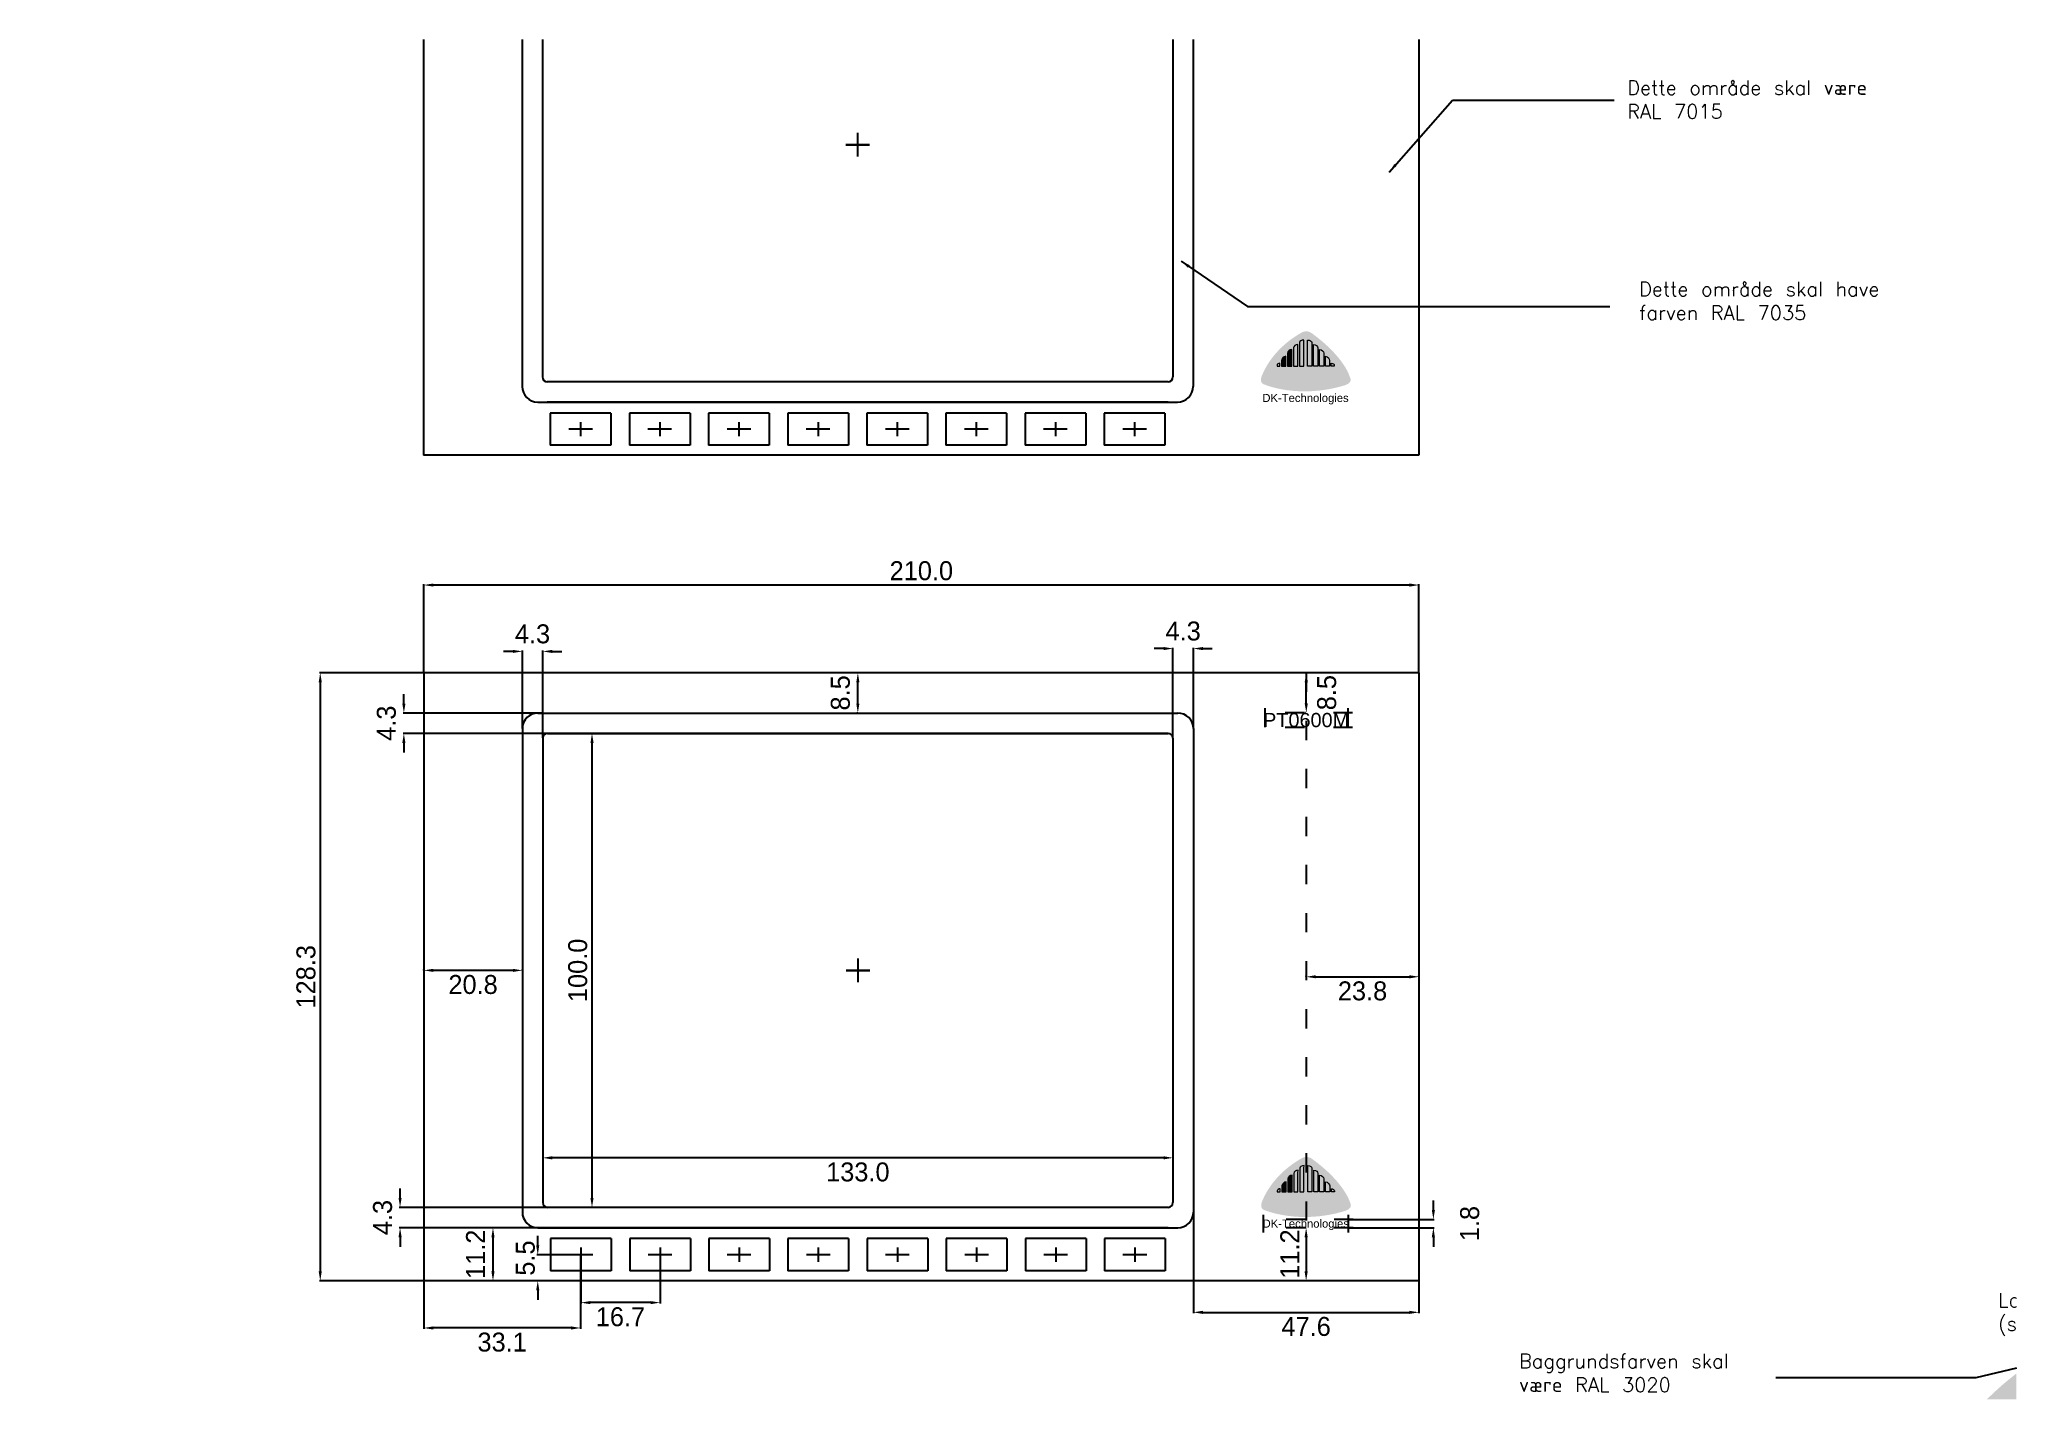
# Paper-space layout 'Layout1' of a CAD drawing. Header units: millimetres. Extents: x 28 to 255, y 20 to 176.
# The model-space entities are those that its viewports show. They can reach past a viewport. Long polylines and large blocks are cut down to what shows.
import ezdxf

# ---------------------------------------------------------------- set-up
doc = ezdxf.new("R2010")
doc.units = ezdxf.units.MM
doc.linetypes.add('ACAD_ISO03W100', pattern=[30, 12, -18])
for name, color, linetype in [('display_hidden', 2, 'ACAD_ISO03W100'), ('Forplade', 4, 'Continuous'), ('LOGO_LARGE_IMAGE', 1, 'Continuous'), ('MSD200C', 4, 'Continuous'), ('ramme', 4, 'Continuous')]:
    doc.layers.add(name, color=color, linetype=linetype)
doc.layers.get('display_hidden').off()
doc.styles.add('DK-Audio', font='ARIAL.TTF')
doc.dimstyles.new('DK-audio', dxfattribs={"dimtxt": 4, "dimasz": 2, "dimexe": 0.18, "dimexo": 0.0625, "dimgap": 1, "dimtad": 2, "dimdec": 1, "dimzin": 0, "dimdsep": 46, "dimtxsty": 'Standard', "dimcen": 5, "dimadec": 1, "dimazin": 0, "dimtfac": 1, "dimtdec": 1, "dimtofl": 0, "dimtmove": 2, "dimatfit": 3, "dimfxl": 0, "dimtolj": 1, "dimtzin": 0, "dimarcsym": 0})

psp = doc.layouts.get("Layout1")

msp = doc.modelspace()

# ---------------------------------------------------------------- texts
at = {"layer": 'Forplade', "color": 0, "style": 'DK-Audio'}
for p in [(256.61, 252.48), (256.66, 78.28)]:
    msp.add_text('DK-Technologies', height=1.7, dxfattribs=at).set_placement(p)
at = {"layer": 'MSD200C', "color": 0, "style": 'DK-Audio'}
msp.add_text('PT0600M', height=3, dxfattribs=at).set_placement((256.76, 183.87))
at = {"layer": 'ramme', "color": 0, "ltscale": 0.1, "char_height": 3, "attachment_point": 1, "style": 'DK-Audio'}
for s, insert, width in [('{\\Ftxt.shx;Dette område skal være RAL 7015}', (333.61, 320.28), 55.05), ('{\\Ftxt.shx;Dette område skal have farven RAL 7035}', (336.1, 277.8), 55.05), ('{\\Ftxt.shx;Rundinger ved den hvide streg omkring skærmen x 4 (scale = 10:1)}', (416.63, 177.06), 106.5), ('{\\Ftxt.shx;Logo\\P(scale ~= 3:1)}', (411.88, 64.47), 38.5549), ('{\\Ftxt.shx;Baggrundsfarven skal være RAL 3020}', (310.77, 51.62), 51.6)]:
    msp.add_mtext(s, dxfattribs=dict(at, insert=insert, width=width))

# ---------------------------------------------------------------- blocks, each defined once
blk = doc.blocks.new('*D43')
at = {"layer": 'DEFPOINTS', "color": 0, "ltscale": 0.1}
for p in [(242.05, 81.55), (289.65, 67.05), (289.65, 60.4)]:
    blk.add_point(p, dxfattribs=at)
at = {"layer": 'ramme', "color": 0, "lineweight": -2, "ltscale": 0.1}
for p, q in [((242.05, 81.49), (242.05, 60.22)), ((289.65, 66.99), (289.65, 60.22)), ((244.05, 60.4), (287.65, 60.4))]:
    blk.add_line(p, q, dxfattribs=at)
at = {"layer": 'ramme', "color": 0, "ltscale": 0.1}
for points in [[(244.05, 60.73), (244.05, 60.07), (242.05, 60.4)], [(287.65, 60.73), (287.65, 60.07), (289.65, 60.4)]]:
    blk.add_solid(points, dxfattribs=at)
at = {"layer": 'ramme', "color": 0, "ltscale": 0.1, "insert": (265.85, 57.4), "char_height": 4, "attachment_point": 5}
blk.add_mtext('\\A1;47.6', dxfattribs=at)
blk = doc.blocks.new('*D44')
at = {"layer": 'DEFPOINTS', "color": 0, "ltscale": 0.1}
for p in [(237.75, 200.45), (237.75, 181.55), (242.05, 183.55)]:
    blk.add_point(p, dxfattribs=at)
at = {"layer": 'ramme', "color": 0, "lineweight": -2, "ltscale": 0.1}
for p, q in [((235.75, 200.45), (233.75, 200.45)), ((237.75, 181.61), (237.75, 200.63)), ((242.05, 183.61), (242.05, 200.63)), ((244.05, 200.45), (246.05, 200.45))]:
    blk.add_line(p, q, dxfattribs=at)
at = {"layer": 'ramme', "color": 0, "ltscale": 0.1}
for points in [[(235.75, 200.78), (235.75, 200.12), (237.75, 200.45)], [(244.05, 200.78), (244.05, 200.12), (242.05, 200.45)]]:
    blk.add_solid(points, dxfattribs=at)
at = {"layer": 'ramme', "color": 0, "ltscale": 0.1, "insert": (239.9, 204.13), "char_height": 4, "attachment_point": 5}
blk.add_mtext('\\A1;4.3', dxfattribs=at)
blk = doc.blocks.new('*D45')
at = {"layer": 'DEFPOINTS', "color": 0, "ltscale": 0.1}
for p in [(100.45, 199.85), (100.45, 183.55), (104.75, 181.55)]:
    blk.add_point(p, dxfattribs=at)
at = {"layer": 'ramme', "color": 0, "lineweight": -2, "ltscale": 0.1}
for p, q in [((98.45, 199.85), (96.45, 199.85)), ((100.45, 183.61), (100.45, 200.03)), ((104.75, 181.61), (104.75, 200.03)), ((106.75, 199.85), (108.75, 199.85))]:
    blk.add_line(p, q, dxfattribs=at)
at = {"layer": 'ramme', "color": 0, "ltscale": 0.1}
for points in [[(98.45, 200.18), (98.45, 199.52), (100.45, 199.85)], [(106.75, 200.18), (106.75, 199.52), (104.75, 199.85)]]:
    blk.add_solid(points, dxfattribs=at)
at = {"layer": 'ramme', "color": 0, "ltscale": 0.1, "insert": (102.6, 203.53), "char_height": 4, "attachment_point": 5}
blk.add_mtext('\\A1;4.3', dxfattribs=at)
blk = doc.blocks.new('*D46')
at = {"layer": 'DEFPOINTS', "color": 0, "ltscale": 0.1}
for p in [(75.45, 186.85), (104.75, 186.85), (105.75, 182.55)]:
    blk.add_point(p, dxfattribs=at)
at = {"layer": 'ramme', "color": 0, "lineweight": -2, "ltscale": 0.1}
for p, q in [((75.45, 188.85), (75.45, 190.85)), ((104.69, 186.85), (75.27, 186.85)), ((105.69, 182.55), (75.27, 182.55)), ((75.45, 180.55), (75.45, 178.55))]:
    blk.add_line(p, q, dxfattribs=at)
at = {"layer": 'ramme', "color": 0, "ltscale": 0.1}
for points in [[(75.12, 188.85), (75.78, 188.85), (75.45, 186.85)], [(75.12, 180.55), (75.78, 180.55), (75.45, 182.55)]]:
    blk.add_solid(points, dxfattribs=at)
at = {"layer": 'ramme', "color": 0, "ltscale": 0.1, "insert": (71.77, 184.7), "char_height": 4, "attachment_point": 5, "rotation": 90}
blk.add_mtext('\\A1;4.3', dxfattribs=at)
blk = doc.blocks.new('*D47')
at = {"layer": 'DEFPOINTS', "color": 0, "ltscale": 0.1}
for p in [(74.65, 82.55), (105.75, 82.55), (105.75, 78.25)]:
    blk.add_point(p, dxfattribs=at)
at = {"layer": 'ramme', "color": 0, "lineweight": -2, "ltscale": 0.1}
for p, q in [((74.65, 84.55), (74.65, 86.55)), ((105.69, 82.55), (74.47, 82.55)), ((105.69, 78.25), (74.47, 78.25)), ((74.65, 76.25), (74.65, 74.25))]:
    blk.add_line(p, q, dxfattribs=at)
at = {"layer": 'ramme', "color": 0, "ltscale": 0.1}
for points in [[(74.32, 84.55), (74.98, 84.55), (74.65, 82.55)], [(74.32, 76.25), (74.98, 76.25), (74.65, 78.25)]]:
    blk.add_solid(points, dxfattribs=at)
at = {"layer": 'ramme', "color": 0, "ltscale": 0.1, "insert": (70.97, 80.4), "char_height": 4, "attachment_point": 5, "rotation": 90}
blk.add_mtext('\\A1;4.3', dxfattribs=at)
blk = doc.blocks.new('*D48')
at = {"layer": 'DEFPOINTS', "color": 0, "ltscale": 0.1}
for p in [(79.65, 213.85), (79.65, 195.35), (289.65, 195.35)]:
    blk.add_point(p, dxfattribs=at)
at = {"layer": 'ramme', "color": 0, "lineweight": -2, "ltscale": 0.1}
for p, q in [((79.65, 195.41), (79.65, 214.03)), ((287.65, 213.85), (81.65, 213.85)), ((289.65, 195.41), (289.65, 214.03))]:
    blk.add_line(p, q, dxfattribs=at)
at = {"layer": 'ramme', "color": 0, "ltscale": 0.1}
for points in [[(81.65, 214.18), (81.65, 213.52), (79.65, 213.85)], [(287.65, 214.18), (287.65, 213.52), (289.65, 213.85)]]:
    blk.add_solid(points, dxfattribs=at)
at = {"layer": 'ramme', "color": 0, "ltscale": 0.1, "insert": (184.65, 216.85), "char_height": 4, "attachment_point": 5}
blk.add_mtext('\\A1;210.0', dxfattribs=at)
blk = doc.blocks.new('*D49')
at = {"layer": 'DEFPOINTS', "color": 0, "ltscale": 0.1}
for p in [(79.65, 195.35), (57.8, 67.05), (79.65, 67.05)]:
    blk.add_point(p, dxfattribs=at)
at = {"layer": 'ramme', "color": 0, "lineweight": -2, "ltscale": 0.1}
for p, q in [((79.59, 195.35), (57.62, 195.35)), ((57.8, 193.35), (57.8, 69.05)), ((79.59, 67.05), (57.62, 67.05))]:
    blk.add_line(p, q, dxfattribs=at)
at = {"layer": 'ramme', "color": 0, "ltscale": 0.1}
for points in [[(57.47, 193.35), (58.13, 193.35), (57.8, 195.35)], [(57.47, 69.05), (58.13, 69.05), (57.8, 67.05)]]:
    blk.add_solid(points, dxfattribs=at)
at = {"layer": 'ramme', "color": 0, "ltscale": 0.1, "insert": (54.8, 131.2), "char_height": 4, "attachment_point": 5, "rotation": 90}
blk.add_mtext('\\A1;128.3', dxfattribs=at)
blk = doc.blocks.new('*D50')
at = {"layer": 'DEFPOINTS', "color": 0, "ltscale": 0.1}
for p in [(171.25, 195.35), (171.25, 195.35), (171.25, 186.85)]:
    blk.add_point(p, dxfattribs=at)
at = {"layer": 'ramme', "color": 0, "lineweight": -2, "ltscale": 0.1}
for p, q in [((171.19, 195.35), (171.07, 195.35)), ((171.25, 188.85), (171.25, 193.35)), ((171.19, 186.85), (171.07, 186.85))]:
    blk.add_line(p, q, dxfattribs=at)
at = {"layer": 'ramme', "color": 0, "ltscale": 0.1}
for points in [[(170.92, 193.35), (171.58, 193.35), (171.25, 195.35)], [(170.92, 188.85), (171.58, 188.85), (171.25, 186.85)]]:
    blk.add_solid(points, dxfattribs=at)
at = {"layer": 'ramme', "color": 0, "ltscale": 0.1, "insert": (167.57, 191.1), "char_height": 4, "attachment_point": 5, "rotation": 90}
blk.add_mtext('\\A1;8.5', dxfattribs=at)
blk = doc.blocks.new('*D51')
at = {"layer": 'DEFPOINTS', "color": 0, "ltscale": 0.1}
for p in [(79.65, 132.55), (79.65, 132.55), (100.45, 132.55)]:
    blk.add_point(p, dxfattribs=at)
at = {"layer": 'ramme', "color": 0, "lineweight": -2, "ltscale": 0.1}
for p, q in [((79.65, 132.61), (79.65, 132.73)), ((98.45, 132.55), (81.65, 132.55)), ((100.45, 132.61), (100.45, 132.73))]:
    blk.add_line(p, q, dxfattribs=at)
at = {"layer": 'ramme', "color": 0, "ltscale": 0.1}
for points in [[(81.65, 132.88), (81.65, 132.22), (79.65, 132.55)], [(98.45, 132.88), (98.45, 132.22), (100.45, 132.55)]]:
    blk.add_solid(points, dxfattribs=at)
at = {"layer": 'ramme', "color": 0, "ltscale": 0.1, "insert": (90.05, 129.55), "char_height": 4, "attachment_point": 5}
blk.add_mtext('\\A1;20.8', dxfattribs=at)
blk = doc.blocks.new('*D52')
at = {"layer": 'DEFPOINTS', "color": 0, "ltscale": 0.1}
for p in [(112.8, 72.55), (129.5, 72.55), (112.8, 62.45)]:
    blk.add_point(p, dxfattribs=at)
at = {"layer": 'ramme', "color": 0, "lineweight": -2, "ltscale": 0.1}
for p, q in [((112.8, 72.49), (112.8, 62.27)), ((129.5, 72.49), (129.5, 62.27)), ((127.5, 62.45), (114.8, 62.45))]:
    blk.add_line(p, q, dxfattribs=at)
at = {"layer": 'ramme', "color": 0, "ltscale": 0.1}
for points in [[(114.8, 62.78), (114.8, 62.12), (112.8, 62.45)], [(127.5, 62.78), (127.5, 62.12), (129.5, 62.45)]]:
    blk.add_solid(points, dxfattribs=at)
at = {"layer": 'ramme', "color": 0, "ltscale": 0.1, "insert": (121.15, 59.45), "char_height": 4, "attachment_point": 5}
blk.add_mtext('\\A1;16.7', dxfattribs=at)
blk = doc.blocks.new('*D53')
at = {"layer": 'DEFPOINTS', "color": 0, "ltscale": 0.1}
for p in [(103.75, 78.25), (94.25, 67.05), (103.75, 67.05)]:
    blk.add_point(p, dxfattribs=at)
at = {"layer": 'ramme', "color": 0, "lineweight": -2, "ltscale": 0.1}
for p, q in [((103.69, 78.25), (94.07, 78.25)), ((94.25, 76.25), (94.25, 69.05)), ((103.69, 67.05), (94.07, 67.05))]:
    blk.add_line(p, q, dxfattribs=at)
at = {"layer": 'ramme', "color": 0, "ltscale": 0.1}
for points in [[(93.92, 76.25), (94.58, 76.25), (94.25, 78.25)], [(93.92, 69.05), (94.58, 69.05), (94.25, 67.05)]]:
    blk.add_solid(points, dxfattribs=at)
at = {"layer": 'ramme', "color": 0, "ltscale": 0.1, "insert": (90.57, 72.65), "char_height": 4, "attachment_point": 5, "rotation": 90}
blk.add_mtext('\\A1;11.2', dxfattribs=at)
blk = doc.blocks.new('*D54')
at = {"layer": 'DEFPOINTS', "color": 0, "ltscale": 0.1}
for p in [(112.8, 72.55), (103.7, 67.05), (112.8, 67.05)]:
    blk.add_point(p, dxfattribs=at)
at = {"layer": 'ramme', "color": 0, "lineweight": -2, "ltscale": 0.1}
for p, q in [((103.7, 74.55), (103.7, 76.55)), ((112.74, 72.55), (103.52, 72.55)), ((112.74, 67.05), (103.52, 67.05)), ((103.7, 65.05), (103.7, 63.05))]:
    blk.add_line(p, q, dxfattribs=at)
at = {"layer": 'ramme', "color": 0, "ltscale": 0.1}
for points in [[(103.37, 74.55), (104.03, 74.55), (103.7, 72.55)], [(103.37, 65.05), (104.03, 65.05), (103.7, 67.05)]]:
    blk.add_solid(points, dxfattribs=at)
at = {"layer": 'ramme', "color": 0, "ltscale": 0.1, "insert": (101.1, 71.85), "char_height": 4, "attachment_point": 5, "rotation": 90}
blk.add_mtext('\\A1;5.5', dxfattribs=at)
blk = doc.blocks.new('*D55')
at = {"layer": 'DEFPOINTS', "color": 0, "ltscale": 0.1}
for p in [(274.8, 80), (292.7, 80), (274.8, 78.25)]:
    blk.add_point(p, dxfattribs=at)
at = {"layer": 'ramme', "color": 0, "lineweight": -2, "ltscale": 0.1}
for p, q in [((292.7, 82), (292.7, 84)), ((274.86, 80), (292.88, 80)), ((274.86, 78.25), (292.88, 78.25)), ((292.7, 76.25), (292.7, 74.25))]:
    blk.add_line(p, q, dxfattribs=at)
at = {"layer": 'ramme', "color": 0, "ltscale": 0.1}
for points in [[(292.37, 82), (293.03, 82), (292.7, 80)], [(292.37, 76.25), (293.03, 76.25), (292.7, 78.25)]]:
    blk.add_solid(points, dxfattribs=at)
at = {"layer": 'ramme', "color": 0, "ltscale": 0.1, "insert": (300.38, 79.13), "char_height": 4, "attachment_point": 5, "rotation": 90}
blk.add_mtext('\\A1;1.8', dxfattribs=at)
blk = doc.blocks.new('*D56')
at = {"layer": 'DEFPOINTS', "color": 0, "ltscale": 0.1}
for p in [(265.85, 131.2), (289.65, 131.2), (289.65, 131.2)]:
    blk.add_point(p, dxfattribs=at)
at = {"layer": 'ramme', "color": 0, "lineweight": -2, "ltscale": 0.1}
for p, q in [((265.85, 131.26), (265.85, 131.38)), ((267.85, 131.2), (287.65, 131.2)), ((289.65, 131.26), (289.65, 131.38))]:
    blk.add_line(p, q, dxfattribs=at)
at = {"layer": 'ramme', "color": 0, "ltscale": 0.1}
for points in [[(267.85, 131.53), (267.85, 130.87), (265.85, 131.2)], [(287.65, 131.53), (287.65, 130.87), (289.65, 131.2)]]:
    blk.add_solid(points, dxfattribs=at)
at = {"layer": 'ramme', "color": 0, "ltscale": 0.1, "insert": (277.75, 128.2), "char_height": 4, "attachment_point": 5}
blk.add_mtext('\\A1;23.8', dxfattribs=at)
blk = doc.blocks.new('*D57')
at = {"layer": 'DEFPOINTS', "color": 0, "ltscale": 0.1}
for p in [(265.88, 195.35), (265.88, 195.35), (265.88, 186.9)]:
    blk.add_point(p, dxfattribs=at)
at = {"layer": 'ramme', "color": 0, "lineweight": -2, "ltscale": 0.1}
for p, q in [((265.81, 195.35), (265.69, 195.35)), ((265.88, 188.9), (265.88, 193.35)), ((265.81, 186.9), (265.69, 186.9))]:
    blk.add_line(p, q, dxfattribs=at)
at = {"layer": 'ramme', "color": 0, "ltscale": 0.1}
for points in [[(265.54, 193.35), (266.21, 193.35), (265.88, 195.35)], [(265.54, 188.9), (266.21, 188.9), (265.88, 186.9)]]:
    blk.add_solid(points, dxfattribs=at)
at = {"layer": 'ramme', "color": 0, "ltscale": 0.1, "insert": (270.2, 191.15), "char_height": 4, "attachment_point": 5, "rotation": 90}
blk.add_mtext('\\A1;8.5', dxfattribs=at)
blk = doc.blocks.new('*D58')
at = {"layer": 'DEFPOINTS', "color": 0, "ltscale": 0.1}
for p in [(104.75, 132.55), (237.75, 132.55), (104.75, 93)]:
    blk.add_point(p, dxfattribs=at)
at = {"layer": 'ramme', "color": 0, "lineweight": -2, "ltscale": 0.1}
for p, q in [((104.75, 132.49), (104.75, 92.82)), ((237.75, 132.49), (237.75, 92.82)), ((235.75, 93), (106.75, 93))]:
    blk.add_line(p, q, dxfattribs=at)
at = {"layer": 'ramme', "color": 0, "ltscale": 0.1}
for points in [[(106.75, 93.33), (106.75, 92.67), (104.75, 93)], [(235.75, 93.33), (235.75, 92.67), (237.75, 93)]]:
    blk.add_solid(points, dxfattribs=at)
at = {"layer": 'ramme', "color": 0, "ltscale": 0.1, "insert": (171.25, 90), "char_height": 4, "attachment_point": 5}
blk.add_mtext('\\A1;133.0', dxfattribs=at)
blk = doc.blocks.new('*D59')
at = {"layer": 'DEFPOINTS', "color": 0, "ltscale": 0.1}
for p in [(115.15, 182.55), (171.25, 182.55), (171.25, 82.55)]:
    blk.add_point(p, dxfattribs=at)
at = {"layer": 'ramme', "color": 0, "lineweight": -2, "ltscale": 0.1}
for p, q in [((171.19, 182.55), (114.97, 182.55)), ((115.15, 84.55), (115.15, 180.55)), ((171.19, 82.55), (114.97, 82.55))]:
    blk.add_line(p, q, dxfattribs=at)
at = {"layer": 'ramme', "color": 0, "ltscale": 0.1}
for points in [[(114.82, 180.55), (115.48, 180.55), (115.15, 182.55)], [(114.82, 84.55), (115.48, 84.55), (115.15, 82.55)]]:
    blk.add_solid(points, dxfattribs=at)
at = {"layer": 'ramme', "color": 0, "ltscale": 0.1, "insert": (112.15, 132.55), "char_height": 4, "attachment_point": 5, "rotation": 90}
blk.add_mtext('\\A1;100.0', dxfattribs=at)
blk = doc.blocks.new('*D60')
at = {"layer": 'DEFPOINTS', "color": 0, "ltscale": 0.1}
for p in [(265.85, 78.25), (265.85, 67.05), (265.85, 67.05)]:
    blk.add_point(p, dxfattribs=at)
at = {"layer": 'ramme', "color": 0, "lineweight": -2, "ltscale": 0.1}
for p, q in [((265.79, 78.25), (265.67, 78.25)), ((265.85, 76.25), (265.85, 69.05)), ((265.79, 67.05), (265.67, 67.05))]:
    blk.add_line(p, q, dxfattribs=at)
at = {"layer": 'ramme', "color": 0, "ltscale": 0.1}
for points in [[(265.52, 76.25), (266.18, 76.25), (265.85, 78.25)], [(265.52, 69.05), (266.18, 69.05), (265.85, 67.05)]]:
    blk.add_solid(points, dxfattribs=at)
at = {"layer": 'ramme', "color": 0, "ltscale": 0.1, "insert": (262.4, 72.7), "char_height": 4, "attachment_point": 5, "rotation": 90}
blk.add_mtext('\\A1;11.2', dxfattribs=at)
blk = doc.blocks.new('*D61')
at = {"layer": 'DEFPOINTS', "color": 0, "ltscale": 0.1}
for p in [(112.74, 72.55), (79.65, 67.05), (79.65, 57.1)]:
    blk.add_point(p, dxfattribs=at)
at = {"layer": 'ramme', "color": 0, "lineweight": -2, "ltscale": 0.1}
for p, q in [((112.74, 72.49), (112.74, 56.92)), ((79.65, 66.99), (79.65, 56.92)), ((110.74, 57.1), (81.65, 57.1))]:
    blk.add_line(p, q, dxfattribs=at)
at = {"layer": 'ramme', "color": 0, "ltscale": 0.1}
for points in [[(81.65, 57.43), (81.65, 56.77), (79.65, 57.1)], [(110.74, 57.43), (110.74, 56.77), (112.74, 57.1)]]:
    blk.add_solid(points, dxfattribs=at)
at = {"layer": 'ramme', "color": 0, "ltscale": 0.1, "insert": (96.19, 54.1), "char_height": 4, "attachment_point": 5}
blk.add_mtext('\\A1;33.1', dxfattribs=at)

# ---------------------------------------------------------------- dimensions: what is measured, and where the dimension line sits
at = {"layer": 'ramme', "color": 5, "ltscale": 0.1}
for base, p1, p2, picture, middle in [((79.65, 213.85), (289.65, 195.35), (79.65, 195.35), '*D48', (184.65, 216.85)), ((100.45, 199.85), (104.75, 181.55), (100.45, 183.55), '*D45', (102.6, 203.53)), ((237.75, 200.45), (242.05, 183.55), (237.75, 181.55), '*D44', (239.9, 204.13)), ((79.65, 132.55), (100.45, 132.55), (79.65, 132.55), '*D51', (90.05, 129.55)), ((104.75, 93), (237.75, 132.55), (104.75, 132.55), '*D58', (171.25, 90)), ((289.65, 131.2), (265.85, 131.2), (289.65, 131.2), '*D56', (277.75, 128.2)), ((289.65, 60.4), (242.05, 81.55), (289.65, 67.05), '*D43', (265.85, 57.4)), ((79.65, 57.1), (112.74, 72.55), (79.65, 67.05), '*D61', (96.19, 54.1)), ((112.8, 62.45), (129.5, 72.55), (112.8, 72.55), '*D52', (121.15, 59.45))]:
    dim = msp.add_linear_dim(base=base, p1=p1, p2=p2, dimstyle='DK-audio', dxfattribs=at)
    dim.commit()
    dim.dimension.update_dxf_attribs({"geometry": picture, "text_midpoint": middle})
for base, p1, p2, picture, middle in [((57.8, 67.05), (79.65, 195.35), (79.65, 67.05), '*D49', (54.8, 131.2)), ((171.25, 195.35), (171.25, 186.85), (171.25, 195.35), '*D50', (167.57, 191.1)), ((75.45, 186.85), (105.75, 182.55), (104.75, 186.85), '*D46', (71.77, 184.7)), ((115.15, 182.55), (171.25, 82.55), (171.25, 182.55), '*D59', (112.15, 132.55)), ((74.65, 82.55), (105.75, 78.25), (105.75, 82.55), '*D47', (70.97, 80.4)), ((292.7, 80), (274.8, 78.25), (274.8, 80), '*D55', (300.38, 79.125)), ((94.25, 67.05), (103.75, 78.25), (103.75, 67.05), '*D53', (90.57, 72.65))]:
    dim = msp.add_linear_dim(base=base, p1=p1, p2=p2, angle=90, dimstyle='DK-audio', dxfattribs=at)
    dim.commit()
    dim.dimension.update_dxf_attribs({"geometry": picture, "text_midpoint": middle})
for base, p1, p2, picture, middle in [((265.875, 195.3500001), (265.875, 186.9), (265.875, 195.3500001), '*D57', (270.2, 191.15)), ((103.7, 67.05), (112.8, 72.55), (112.8, 67.05), '*D54', (101.1, 71.85)), ((265.85, 67.05), (265.85, 78.25), (265.85, 67.05), '*D60', (262.4, 72.7))]:
    dim = msp.add_linear_dim(base=base, p1=p1, p2=p2, angle=90, dimstyle='DK-audio', dxfattribs=at)
    dim.commit()
    dim.dimension.update_dxf_attribs({"geometry": picture, "text_midpoint": middle, "dimtype": 160})

# ---------------------------------------------------------------- hatches: boundary and pattern name
at = {"linetype": 'Continuous', "lineweight": 0}
h = msp.add_hatch(color=0, dxfattribs=at)
edge = h.paths.add_edge_path()
edge.add_spline(control_points=[(263.19, 263.9), (263.19, 264.22), (263.59, 264.6), (264.09, 264.59), (264.09, 264.59), (264.08, 264.02), (264.08, 264.02), (264.08, 264.02), (264.08, 260.03), (264.08, 260.03), (264.08, 260.03), (263.19, 260.03), (263.19, 260.03), (263.19, 260.03), (263.19, 263.9), (263.19, 263.9)], knot_values=[0, 0, 0, 0, 1, 1, 1, 2, 2, 2, 3, 3, 3, 4, 4, 4, 5, 5, 5, 5], degree=3, periodic=0)
edge = h.paths.add_edge_path()
edge.add_spline(control_points=[(264.45, 265.01), (264.45, 265.31), (264.85, 265.55), (265.35, 265.55), (265.35, 265.55), (265.34, 265.01), (265.34, 265.01), (265.34, 265.01), (265.34, 260.03), (265.34, 260.03), (265.34, 260.03), (264.45, 260.03), (264.45, 260.03), (264.45, 260.03), (264.45, 265.01), (264.45, 265.01)], knot_values=[0, 0, 0, 0, 1, 1, 1, 2, 2, 2, 3, 3, 3, 4, 4, 4, 5, 5, 5, 5], degree=3, periodic=0)
edge = h.paths.add_edge_path()
edge.add_spline(control_points=[(267.03, 265.01), (267.03, 265.31), (266.63, 265.55), (266.13, 265.55), (266.13, 265.55), (266.14, 265.01), (266.14, 265.01), (266.14, 265.01), (266.14, 260.03), (266.14, 260.03), (266.14, 260.03), (267.03, 260.03), (267.03, 260.03), (267.03, 260.03), (267.03, 265.01), (267.03, 265.01)], knot_values=[0, 0, 0, 0, 1, 1, 1, 2, 2, 2, 3, 3, 3, 4, 4, 4, 5, 5, 5, 5], degree=3, periodic=0)
edge = h.paths.add_edge_path()
edge.add_spline(control_points=[(268.29, 263.9), (268.29, 264.22), (267.89, 264.6), (267.39, 264.59), (267.39, 264.59), (267.4, 264.02), (267.4, 264.02), (267.4, 264.02), (267.4, 260.03), (267.4, 260.03), (267.4, 260.03), (268.29, 260.03), (268.29, 260.03), (268.29, 260.03), (268.29, 263.9), (268.29, 263.9)], knot_values=[0, 0, 0, 0, 1, 1, 1, 2, 2, 2, 3, 3, 3, 4, 4, 4, 5, 5, 5, 5], degree=3, periodic=0)
edge = h.paths.add_edge_path()
edge.add_spline(control_points=[(269.55, 262.78), (269.55, 263.1), (269.14, 263.54), (268.65, 263.54), (268.65, 263.54), (268.65, 262.84), (268.65, 262.84), (268.65, 262.84), (268.65, 260.03), (268.65, 260.03), (268.65, 260.03), (269.55, 260.03), (269.55, 260.03), (269.55, 260.03), (269.55, 262.78), (269.55, 262.78)], knot_values=[0, 0, 0, 0, 1, 1, 1, 2, 2, 2, 3, 3, 3, 4, 4, 4, 5, 5, 5, 5], degree=3, periodic=0)
edge = h.paths.add_edge_path()
edge.add_spline(control_points=[(270.8, 261.26), (270.8, 261.55), (270.4, 262.13), (269.9, 262.13), (269.9, 262.13), (269.91, 261.3), (269.91, 261.3), (269.91, 261.3), (269.91, 260.03), (269.91, 260.03), (269.91, 260.03), (270.8, 260.03), (270.8, 260.03), (270.8, 260.03), (270.8, 261.26), (270.8, 261.26)], knot_values=[0, 0, 0, 0, 1, 1, 1, 2, 2, 2, 3, 3, 3, 4, 4, 4, 5, 5, 5, 5], degree=3, periodic=0)
edge = h.paths.add_edge_path()
edge.add_spline(control_points=[(271.78, 260.23), (271.78, 260.44), (271.5, 260.67), (271.15, 260.67), (271.15, 260.67), (271.16, 260.24), (271.16, 260.24), (271.16, 260.24), (271.16, 260.03), (271.16, 260.03), (271.16, 260.03), (271.78, 260.03), (271.78, 260.03), (271.78, 260.03), (271.78, 260.23), (271.78, 260.23)], knot_values=[0, 0, 0, 0, 1, 1, 1, 2, 2, 2, 3, 3, 3, 4, 4, 4, 5, 5, 5, 5], degree=3, periodic=0)
edge = h.paths.add_edge_path()
edge.add_spline(control_points=[(259.7, 260.23), (259.7, 260.44), (259.98, 260.67), (260.33, 260.67), (260.33, 260.67), (260.32, 260.24), (260.32, 260.24), (260.32, 260.24), (260.32, 260.03), (260.32, 260.03), (260.32, 260.03), (259.7, 260.03), (259.7, 260.03), (259.7, 260.03), (259.7, 260.23), (259.7, 260.23)], knot_values=[0, 0, 0, 0, 1, 1, 1, 2, 2, 2, 3, 3, 3, 4, 4, 4, 5, 5, 5, 5], degree=3, periodic=0)
h = msp.add_hatch(color=0, dxfattribs=at)
edge = h.paths.add_edge_path()
edge.add_spline(control_points=[(261.93, 262.78), (261.93, 263.1), (262.34, 263.54), (262.83, 263.54), (262.83, 263.54), (262.83, 262.84), (262.83, 262.84), (262.83, 262.84), (262.83, 260.03), (262.83, 260.03), (262.83, 260.03), (261.93, 260.03), (261.93, 260.03), (261.93, 260.03), (261.93, 262.78), (261.93, 262.78)], knot_values=[0, 0, 0, 0, 1, 1, 1, 2, 2, 2, 3, 3, 3, 4, 4, 4, 5, 5, 5, 5], degree=3, periodic=0)
h = msp.add_hatch(color=0, dxfattribs=at)
edge = h.paths.add_edge_path()
edge.add_spline(control_points=[(260.68, 261.26), (260.68, 261.55), (261.08, 262.13), (261.58, 262.13), (261.58, 262.13), (261.57, 261.3), (261.57, 261.3), (261.57, 261.3), (261.57, 260.03), (261.57, 260.03), (261.57, 260.03), (260.68, 260.03), (260.68, 260.03), (260.68, 260.03), (260.68, 261.26), (260.68, 261.26)], knot_values=[0, 0, 0, 0, 1, 1, 1, 2, 2, 2, 3, 3, 3, 4, 4, 4, 5, 5, 5, 5], degree=3, periodic=0)
h = msp.add_hatch(color=0, dxfattribs=at)
edge = h.paths.add_edge_path()
edge.add_spline(control_points=[(263.24, 89.7), (263.24, 90.02), (263.64, 90.4), (264.14, 90.39), (264.14, 90.39), (264.13, 89.82), (264.13, 89.82), (264.13, 89.82), (264.13, 85.83), (264.13, 85.83), (264.13, 85.83), (263.24, 85.83), (263.24, 85.83), (263.24, 85.83), (263.24, 89.7), (263.24, 89.7)], knot_values=[0, 0, 0, 0, 1, 1, 1, 2, 2, 2, 3, 3, 3, 4, 4, 4, 5, 5, 5, 5], degree=3, periodic=0)
edge = h.paths.add_edge_path()
edge.add_spline(control_points=[(264.5, 90.81), (264.5, 91.11), (264.9, 91.35), (265.4, 91.35), (265.4, 91.35), (265.39, 90.81), (265.39, 90.81), (265.39, 90.81), (265.39, 85.83), (265.39, 85.83), (265.39, 85.83), (264.5, 85.83), (264.5, 85.83), (264.5, 85.83), (264.5, 90.81), (264.5, 90.81)], knot_values=[0, 0, 0, 0, 1, 1, 1, 2, 2, 2, 3, 3, 3, 4, 4, 4, 5, 5, 5, 5], degree=3, periodic=0)
edge = h.paths.add_edge_path()
edge.add_spline(control_points=[(267.08, 90.81), (267.08, 91.11), (266.68, 91.35), (266.18, 91.35), (266.18, 91.35), (266.19, 90.81), (266.19, 90.81), (266.19, 90.81), (266.19, 85.83), (266.19, 85.83), (266.19, 85.83), (267.08, 85.83), (267.08, 85.83), (267.08, 85.83), (267.08, 90.81), (267.08, 90.81)], knot_values=[0, 0, 0, 0, 1, 1, 1, 2, 2, 2, 3, 3, 3, 4, 4, 4, 5, 5, 5, 5], degree=3, periodic=0)
edge = h.paths.add_edge_path()
edge.add_spline(control_points=[(268.34, 89.7), (268.34, 90.02), (267.94, 90.4), (267.44, 90.39), (267.44, 90.39), (267.45, 89.82), (267.45, 89.82), (267.45, 89.82), (267.45, 85.83), (267.45, 85.83), (267.45, 85.83), (268.34, 85.83), (268.34, 85.83), (268.34, 85.83), (268.34, 89.7), (268.34, 89.7)], knot_values=[0, 0, 0, 0, 1, 1, 1, 2, 2, 2, 3, 3, 3, 4, 4, 4, 5, 5, 5, 5], degree=3, periodic=0)
edge = h.paths.add_edge_path()
edge.add_spline(control_points=[(269.6, 88.58), (269.6, 88.9), (269.19, 89.34), (268.7, 89.34), (268.7, 89.34), (268.7, 88.64), (268.7, 88.64), (268.7, 88.64), (268.7, 85.83), (268.7, 85.83), (268.7, 85.83), (269.6, 85.83), (269.6, 85.83), (269.6, 85.83), (269.6, 88.58), (269.6, 88.58)], knot_values=[0, 0, 0, 0, 1, 1, 1, 2, 2, 2, 3, 3, 3, 4, 4, 4, 5, 5, 5, 5], degree=3, periodic=0)
edge = h.paths.add_edge_path()
edge.add_spline(control_points=[(270.85, 87.06), (270.85, 87.35), (270.45, 87.93), (269.95, 87.93), (269.95, 87.93), (269.96, 87.1), (269.96, 87.1), (269.96, 87.1), (269.96, 85.83), (269.96, 85.83), (269.96, 85.83), (270.85, 85.83), (270.85, 85.83), (270.85, 85.83), (270.85, 87.06), (270.85, 87.06)], knot_values=[0, 0, 0, 0, 1, 1, 1, 2, 2, 2, 3, 3, 3, 4, 4, 4, 5, 5, 5, 5], degree=3, periodic=0)
edge = h.paths.add_edge_path()
edge.add_spline(control_points=[(271.83, 86.03), (271.83, 86.24), (271.55, 86.47), (271.2, 86.47), (271.2, 86.47), (271.21, 86.04), (271.21, 86.04), (271.21, 86.04), (271.21, 85.83), (271.21, 85.83), (271.21, 85.83), (271.83, 85.83), (271.83, 85.83), (271.83, 85.83), (271.83, 86.03), (271.83, 86.03)], knot_values=[0, 0, 0, 0, 1, 1, 1, 2, 2, 2, 3, 3, 3, 4, 4, 4, 5, 5, 5, 5], degree=3, periodic=0)
edge = h.paths.add_edge_path()
edge.add_spline(control_points=[(259.75, 86.03), (259.75, 86.24), (260.03, 86.47), (260.38, 86.47), (260.38, 86.47), (260.37, 86.04), (260.37, 86.04), (260.37, 86.04), (260.37, 85.83), (260.37, 85.83), (260.37, 85.83), (259.75, 85.83), (259.75, 85.83), (259.75, 85.83), (259.75, 86.03), (259.75, 86.03)], knot_values=[0, 0, 0, 0, 1, 1, 1, 2, 2, 2, 3, 3, 3, 4, 4, 4, 5, 5, 5, 5], degree=3, periodic=0)
h = msp.add_hatch(color=0, dxfattribs=at)
edge = h.paths.add_edge_path()
edge.add_spline(control_points=[(260.73, 87.06), (260.73, 87.35), (261.13, 87.93), (261.63, 87.93), (261.63, 87.93), (261.62, 87.1), (261.62, 87.1), (261.62, 87.1), (261.62, 85.83), (261.62, 85.83), (261.62, 85.83), (260.73, 85.83), (260.73, 85.83), (260.73, 85.83), (260.73, 87.06), (260.73, 87.06)], knot_values=[0, 0, 0, 0, 1, 1, 1, 2, 2, 2, 3, 3, 3, 4, 4, 4, 5, 5, 5, 5], degree=3, periodic=0)
h = msp.add_hatch(color=0, dxfattribs=at)
edge = h.paths.add_edge_path()
edge.add_spline(control_points=[(261.98, 88.58), (261.98, 88.9), (262.39, 89.34), (262.88, 89.34), (262.88, 89.34), (262.88, 88.64), (262.88, 88.64), (262.88, 88.64), (262.88, 85.83), (262.88, 85.83), (262.88, 85.83), (261.98, 85.83), (261.98, 85.83), (261.98, 85.83), (261.98, 88.58), (261.98, 88.58)], knot_values=[0, 0, 0, 0, 1, 1, 1, 2, 2, 2, 3, 3, 3, 4, 4, 4, 5, 5, 5, 5], degree=3, periodic=0)
h = msp.add_hatch(color=256, dxfattribs=at)
edge = h.paths.add_edge_path()
edge.add_spline(control_points=[(414.82, 40.26), (414.82, 41.25), (416.04, 42.58), (417.55, 42.58), (417.55, 42.58), (417.53, 40.47), (417.53, 40.47), (417.53, 40.47), (417.53, 31.95), (417.53, 31.95), (417.53, 31.95), (414.82, 31.95), (414.82, 31.95), (414.82, 31.95), (414.82, 40.26), (414.82, 40.26)], knot_values=[0, 0, 0, 0, 1, 1, 1, 2, 2, 2, 3, 3, 3, 4, 4, 4, 5, 5, 5, 5], degree=3, periodic=0)
at = {"layer": 'LOGO_LARGE_IMAGE', "lineweight": 0}
h = msp.add_hatch(color=1, dxfattribs=at)
h.dxf.hatch_style = 2
edge = h.paths.add_edge_path()
edge.add_spline(control_points=[(264.75, 267.02), (264.75, 267.02), (258.9, 264.07), (256.47, 257.93), (255.88, 256.42), (257.04, 256.16), (257.04, 256.16), (257.04, 256.16), (264.24, 253.05), (273.92, 255.96), (275.89, 256.55), (275.07, 257.77), (275.07, 257.77), (275.07, 257.77), (274, 261.91), (267.07, 266.97), (265.81, 267.88), (264.75, 267.02), (264.75, 267.02)], knot_values=[0, 0, 0, 0, 1, 1, 1, 2, 2, 2, 3, 3, 3, 4, 4, 4, 5, 5, 5, 6, 6, 6, 6], degree=3, periodic=0)
h = msp.add_hatch(color=0, dxfattribs=at)
h.dxf.hatch_style = 2
edge = h.paths.add_edge_path()
edge.add_spline(control_points=[(259.89, 258.35), (259.02, 258.35), (259.02, 259.25), (259.02, 259.25), (259.02, 259.25), (264.38, 259.25), (264.38, 259.25), (264.38, 259.25), (265.35, 259.22), (265.35, 258.13), (265.35, 257.16), (264.68, 256.92), (264.38, 256.92), (264.09, 256.92), (258.05, 256.92), (258.05, 256.92), (258.05, 256.92), (258.03, 257.79), (258.99, 257.79), (258.99, 257.79), (264.29, 257.79), (264.29, 257.79), (264.29, 257.79), (264.51, 257.83), (264.51, 258.13), (264.51, 258.34), (264.26, 258.37), (264.26, 258.37), (264.26, 258.37), (260.44, 258.35), (259.89, 258.35)], knot_values=[0, 0, 0, 0, 1, 1, 1, 2, 2, 2, 3, 3, 3, 4, 4, 4, 5, 5, 5, 6, 6, 6, 7, 7, 7, 8, 8, 8, 9, 9, 9, 10, 10, 10, 10], degree=3, periodic=0)
h = msp.add_hatch(color=0, dxfattribs=at)
h.dxf.hatch_style = 2
edge = h.paths.add_edge_path()
edge.add_spline(control_points=[(266.17, 259.26), (266.17, 259.26), (266.17, 256.93), (266.17, 256.93), (266.17, 256.93), (267.04, 256.93), (267.04, 256.93), (267.04, 256.93), (267.04, 257.11), (267.04, 257.11), (267.04, 257.11), (267.02, 257.26), (267.19, 257.32), (267.26, 257.35), (267.48, 257.33), (267.48, 257.33), (267.48, 257.33), (273.52, 256.93), (273.52, 256.93), (273.52, 256.93), (273.29, 257.58), (272.73, 257.73), (272.52, 257.79), (270.53, 257.85), (269.26, 257.96), (268.32, 258.04), (267.36, 258.04), (269.26, 258.18), (270.5, 258.28), (271.55, 258.36), (271.73, 258.38), (272.27, 258.44), (272.53, 259.27), (272.53, 259.27), (272.53, 259.27), (267.49, 258.85), (267.49, 258.85), (267.49, 258.85), (267.28, 258.82), (267.22, 258.84), (267.02, 258.9), (267.04, 259.09), (267.04, 259.09), (267.04, 259.09), (267.04, 259.26), (267.04, 259.26), (267.04, 259.26), (266.17, 259.26), (266.17, 259.26)], knot_values=[0, 0, 0, 0, 1, 1, 1, 2, 2, 2, 3, 3, 3, 4, 4, 4, 5, 5, 5, 6, 6, 6, 7, 7, 7, 8, 8, 8, 9, 9, 9, 10, 10, 10, 11, 11, 11, 12, 12, 12, 13, 13, 13, 14, 14, 14, 15, 15, 15, 16, 16, 16, 16], degree=3, periodic=0)
h = msp.add_hatch(color=1, dxfattribs=at)
h.dxf.hatch_style = 2
edge = h.paths.add_edge_path()
edge.add_spline(control_points=[(264.8, 92.82), (264.8, 92.82), (258.95, 89.87), (256.52, 83.73), (255.93, 82.22), (257.09, 81.96), (257.09, 81.96), (257.09, 81.96), (264.29, 78.85), (273.97, 81.76), (275.94, 82.35), (275.12, 83.57), (275.12, 83.57), (275.12, 83.57), (274.05, 87.71), (267.12, 92.77), (265.86, 93.68), (264.8, 92.82), (264.8, 92.82)], knot_values=[0, 0, 0, 0, 1, 1, 1, 2, 2, 2, 3, 3, 3, 4, 4, 4, 5, 5, 5, 6, 6, 6, 6], degree=3, periodic=0)
h = msp.add_hatch(color=0, dxfattribs=at)
h.dxf.hatch_style = 2
edge = h.paths.add_edge_path()
edge.add_spline(control_points=[(259.94, 84.15), (259.07, 84.15), (259.07, 85.05), (259.07, 85.05), (259.07, 85.05), (264.43, 85.05), (264.43, 85.05), (264.43, 85.05), (265.4, 85.02), (265.4, 83.93), (265.4, 82.96), (264.73, 82.72), (264.43, 82.72), (264.14, 82.72), (258.1, 82.72), (258.1, 82.72), (258.1, 82.72), (258.08, 83.59), (259.04, 83.59), (259.04, 83.59), (264.34, 83.59), (264.34, 83.59), (264.34, 83.59), (264.56, 83.63), (264.56, 83.93), (264.56, 84.14), (264.31, 84.17), (264.31, 84.17), (264.31, 84.17), (260.49, 84.15), (259.94, 84.15)], knot_values=[0, 0, 0, 0, 1, 1, 1, 2, 2, 2, 3, 3, 3, 4, 4, 4, 5, 5, 5, 6, 6, 6, 7, 7, 7, 8, 8, 8, 9, 9, 9, 10, 10, 10, 10], degree=3, periodic=0)
h = msp.add_hatch(color=0, dxfattribs=at)
h.dxf.hatch_style = 2
edge = h.paths.add_edge_path()
edge.add_spline(control_points=[(266.22, 85.06), (266.22, 85.06), (266.22, 82.73), (266.22, 82.73), (266.22, 82.73), (267.09, 82.73), (267.09, 82.73), (267.09, 82.73), (267.09, 82.91), (267.09, 82.91), (267.09, 82.91), (267.07, 83.06), (267.24, 83.12), (267.31, 83.15), (267.53, 83.13), (267.53, 83.13), (267.53, 83.13), (273.57, 82.73), (273.57, 82.73), (273.57, 82.73), (273.34, 83.38), (272.78, 83.53), (272.57, 83.59), (270.58, 83.65), (269.31, 83.76), (268.37, 83.84), (267.41, 83.84), (269.31, 83.98), (270.55, 84.08), (271.6, 84.16), (271.78, 84.18), (272.32, 84.24), (272.58, 85.07), (272.58, 85.07), (272.58, 85.07), (267.54, 84.65), (267.54, 84.65), (267.54, 84.65), (267.33, 84.62), (267.27, 84.64), (267.07, 84.7), (267.09, 84.89), (267.09, 84.89), (267.09, 84.89), (267.09, 85.06), (267.09, 85.06), (267.09, 85.06), (266.22, 85.06), (266.22, 85.06)], knot_values=[0, 0, 0, 0, 1, 1, 1, 2, 2, 2, 3, 3, 3, 4, 4, 4, 5, 5, 5, 6, 6, 6, 7, 7, 7, 8, 8, 8, 9, 9, 9, 10, 10, 10, 11, 11, 11, 12, 12, 12, 13, 13, 13, 14, 14, 14, 15, 15, 15, 16, 16, 16, 16], degree=3, periodic=0)
h = msp.add_hatch(color=1, dxfattribs=at)
h.dxf.hatch_style = 2
edge = h.paths.add_edge_path()
edge.add_spline(control_points=[(422.92, 52.19), (422.92, 52.19), (405.19, 43.26), (397.86, 24.65), (396.05, 20.08), (399.57, 19.28), (399.57, 19.28), (399.57, 19.28), (421.39, 9.86), (450.73, 18.68), (456.69, 20.47), (454.21, 24.18), (454.21, 24.18), (454.21, 24.18), (450.95, 36.73), (429.97, 52.03), (426.15, 54.81), (422.92, 52.19), (422.92, 52.19)], knot_values=[0, 0, 0, 0, 1, 1, 1, 2, 2, 2, 3, 3, 3, 4, 4, 4, 5, 5, 5, 6, 6, 6, 6], degree=3, periodic=0)

# ---------------------------------------------------------------- linework, layer by layer
at = {"layer": 'LOGO_LARGE_IMAGE', "color": 0, "lineweight": 0}
for points in [[(261.93, 262.78), (261.93, 263.1), (262.34, 263.54), (262.83, 263.54), (262.83, 263.54), (262.83, 262.84), (262.83, 262.84), (262.83, 262.84), (262.83, 260.03), (262.83, 260.03), (262.83, 260.03), (261.93, 260.03), (261.93, 260.03), (261.93, 260.03), (261.93, 262.78), (261.93, 262.78)], [(263.19, 263.9), (263.19, 264.22), (263.59, 264.6), (264.09, 264.59), (264.09, 264.59), (264.08, 264.02), (264.08, 264.02), (264.08, 264.02), (264.08, 260.03), (264.08, 260.03), (264.08, 260.03), (263.19, 260.03), (263.19, 260.03), (263.19, 260.03), (263.19, 263.9), (263.19, 263.9)], [(264.45, 265.01), (264.45, 265.31), (264.85, 265.55), (265.35, 265.55), (265.35, 265.55), (265.34, 265.01), (265.34, 265.01), (265.34, 265.01), (265.34, 260.03), (265.34, 260.03), (265.34, 260.03), (264.45, 260.03), (264.45, 260.03), (264.45, 260.03), (264.45, 265.01), (264.45, 265.01)], [(267.03, 265.01), (267.03, 265.31), (266.63, 265.55), (266.13, 265.55), (266.13, 265.55), (266.14, 265.01), (266.14, 265.01), (266.14, 265.01), (266.14, 260.03), (266.14, 260.03), (266.14, 260.03), (267.03, 260.03), (267.03, 260.03), (267.03, 260.03), (267.03, 265.01), (267.03, 265.01)], [(268.29, 263.9), (268.29, 264.22), (267.89, 264.6), (267.39, 264.59), (267.39, 264.59), (267.4, 264.02), (267.4, 264.02), (267.4, 264.02), (267.4, 260.03), (267.4, 260.03), (267.4, 260.03), (268.29, 260.03), (268.29, 260.03), (268.29, 260.03), (268.29, 263.9), (268.29, 263.9)], [(269.55, 262.78), (269.55, 263.1), (269.14, 263.54), (268.65, 263.54), (268.65, 263.54), (268.65, 262.84), (268.65, 262.84), (268.65, 262.84), (268.65, 260.03), (268.65, 260.03), (268.65, 260.03), (269.55, 260.03), (269.55, 260.03), (269.55, 260.03), (269.55, 262.78), (269.55, 262.78)], [(259.7, 260.23), (259.7, 260.44), (259.98, 260.67), (260.33, 260.67), (260.33, 260.67), (260.32, 260.24), (260.32, 260.24), (260.32, 260.24), (260.32, 260.03), (260.32, 260.03), (260.32, 260.03), (259.7, 260.03), (259.7, 260.03), (259.7, 260.03), (259.7, 260.23), (259.7, 260.23)], [(260.68, 261.26), (260.68, 261.55), (261.08, 262.13), (261.58, 262.13), (261.58, 262.13), (261.57, 261.3), (261.57, 261.3), (261.57, 261.3), (261.57, 260.03), (261.57, 260.03), (261.57, 260.03), (260.68, 260.03), (260.68, 260.03), (260.68, 260.03), (260.68, 261.26), (260.68, 261.26)], [(270.8, 261.26), (270.8, 261.55), (270.4, 262.13), (269.9, 262.13), (269.9, 262.13), (269.91, 261.3), (269.91, 261.3), (269.91, 261.3), (269.91, 260.03), (269.91, 260.03), (269.91, 260.03), (270.8, 260.03), (270.8, 260.03), (270.8, 260.03), (270.8, 261.26), (270.8, 261.26)], [(271.78, 260.23), (271.78, 260.44), (271.5, 260.67), (271.15, 260.67), (271.15, 260.67), (271.16, 260.24), (271.16, 260.24), (271.16, 260.24), (271.16, 260.03), (271.16, 260.03), (271.16, 260.03), (271.78, 260.03), (271.78, 260.03), (271.78, 260.03), (271.78, 260.23), (271.78, 260.23)], [(260.73, 87.06), (260.73, 87.35), (261.13, 87.93), (261.63, 87.93), (261.63, 87.93), (261.62, 87.1), (261.62, 87.1), (261.62, 87.1), (261.62, 85.83), (261.62, 85.83), (261.62, 85.83), (260.73, 85.83), (260.73, 85.83), (260.73, 85.83), (260.73, 87.06), (260.73, 87.06)], [(261.98, 88.58), (261.98, 88.9), (262.39, 89.34), (262.88, 89.34), (262.88, 89.34), (262.88, 88.64), (262.88, 88.64), (262.88, 88.64), (262.88, 85.83), (262.88, 85.83), (262.88, 85.83), (261.98, 85.83), (261.98, 85.83), (261.98, 85.83), (261.98, 88.58), (261.98, 88.58)], [(263.24, 89.7), (263.24, 90.02), (263.64, 90.4), (264.14, 90.39), (264.14, 90.39), (264.13, 89.82), (264.13, 89.82), (264.13, 89.82), (264.13, 85.83), (264.13, 85.83), (264.13, 85.83), (263.24, 85.83), (263.24, 85.83), (263.24, 85.83), (263.24, 89.7), (263.24, 89.7)], [(264.5, 90.81), (264.5, 91.11), (264.9, 91.35), (265.4, 91.35), (265.4, 91.35), (265.39, 90.81), (265.39, 90.81), (265.39, 90.81), (265.39, 85.83), (265.39, 85.83), (265.39, 85.83), (264.5, 85.83), (264.5, 85.83), (264.5, 85.83), (264.5, 90.81), (264.5, 90.81)], [(267.08, 90.81), (267.08, 91.11), (266.68, 91.35), (266.18, 91.35), (266.18, 91.35), (266.19, 90.81), (266.19, 90.81), (266.19, 90.81), (266.19, 85.83), (266.19, 85.83), (266.19, 85.83), (267.08, 85.83), (267.08, 85.83), (267.08, 85.83), (267.08, 90.81), (267.08, 90.81)], [(268.34, 89.7), (268.34, 90.02), (267.94, 90.4), (267.44, 90.39), (267.44, 90.39), (267.45, 89.82), (267.45, 89.82), (267.45, 89.82), (267.45, 85.83), (267.45, 85.83), (267.45, 85.83), (268.34, 85.83), (268.34, 85.83), (268.34, 85.83), (268.34, 89.7), (268.34, 89.7)], [(269.6, 88.58), (269.6, 88.9), (269.19, 89.34), (268.7, 89.34), (268.7, 89.34), (268.7, 88.64), (268.7, 88.64), (268.7, 88.64), (268.7, 85.83), (268.7, 85.83), (268.7, 85.83), (269.6, 85.83), (269.6, 85.83), (269.6, 85.83), (269.6, 88.58), (269.6, 88.58)], [(270.85, 87.06), (270.85, 87.35), (270.45, 87.93), (269.95, 87.93), (269.95, 87.93), (269.96, 87.1), (269.96, 87.1), (269.96, 87.1), (269.96, 85.83), (269.96, 85.83), (269.96, 85.83), (270.85, 85.83), (270.85, 85.83), (270.85, 85.83), (270.85, 87.06), (270.85, 87.06)], [(259.75, 86.03), (259.75, 86.24), (260.03, 86.47), (260.38, 86.47), (260.38, 86.47), (260.37, 86.04), (260.37, 86.04), (260.37, 86.04), (260.37, 85.83), (260.37, 85.83), (260.37, 85.83), (259.75, 85.83), (259.75, 85.83), (259.75, 85.83), (259.75, 86.03), (259.75, 86.03)], [(271.83, 86.03), (271.83, 86.24), (271.55, 86.47), (271.2, 86.47), (271.2, 86.47), (271.21, 86.04), (271.21, 86.04), (271.21, 86.04), (271.21, 85.83), (271.21, 85.83), (271.21, 85.83), (271.83, 85.83), (271.83, 85.83), (271.83, 85.83), (271.83, 86.03), (271.83, 86.03)]]:
    msp.add_open_spline(points, degree=3, knots=[0, 0, 0, 0, 1, 1, 1, 2, 2, 2, 3, 3, 3, 4, 4, 4, 5, 5, 5, 5], dxfattribs=at)
at = {"layer": 'LOGO_LARGE_IMAGE', "color": 7, "lineweight": 0}
msp.add_open_spline([(414.82, 40.26), (414.82, 41.25), (416.04, 42.58), (417.55, 42.58), (417.55, 42.58), (417.53, 40.47), (417.53, 40.47), (417.53, 40.47), (417.53, 31.95), (417.53, 31.95), (417.53, 31.95), (414.82, 31.95), (414.82, 31.95), (414.82, 31.95), (414.82, 40.26), (414.82, 40.26)], degree=3, knots=[0, 0, 0, 0, 1, 1, 1, 2, 2, 2, 3, 3, 3, 4, 4, 4, 5, 5, 5, 5], dxfattribs=at)
at = {"layer": 'ramme', "color": 0, "ltscale": 0.1}
for p, q in [((79.6, 369.55), (79.6, 241.25)), ((289.6, 369.55), (289.6, 241.25)), ((100.4, 357.75), (100.4, 255.75)), ((104.7, 355.75), (104.7, 257.75)), ((237.7, 355.75), (237.7, 257.75)), ((237.7, 355.75), (237.7, 257.75)), ((242, 357.75), (242, 255.75)), ((171.2, 309.25), (171.2, 304.25)), ((168.7, 306.75), (173.7, 306.75)), ((173.7, 306.75), (168.7, 306.75)), ((236.7, 256.75), (105.7, 256.75)), ((103.7, 252.45), (238.7, 252.45)), ((236.7, 252.45), (105.7, 252.45)), ((106.35, 250.15), (106.35, 243.35)), ((119.15, 250.15), (106.35, 250.15)), ((115.25, 246.75), (110.25, 246.75)), ((115.25, 246.75), (110.25, 246.75)), ((112.75, 248.25), (112.75, 245.25)), ((112.75, 248.25), (112.75, 245.25)), ((119.15, 250.15), (119.15, 243.35)), ((123.05, 250.15), (123.05, 243.35)), ((135.85, 250.15), (123.05, 250.15)), ((131.95, 246.75), (126.95, 246.75)), ((131.95, 246.75), (126.95, 246.75)), ((129.45, 248.25), (129.45, 245.25)), ((129.45, 248.25), (129.45, 245.25)), ((135.85, 250.15), (135.85, 243.35)), ((139.75, 250.15), (139.75, 243.35)), ((139.75, 250.15), (139.75, 243.35)), ((152.55, 250.15), (139.75, 250.15)), ((148.65, 246.75), (143.65, 246.75)), ((148.65, 246.75), (143.65, 246.75)), ((146.15, 248.25), (146.15, 245.25)), ((146.15, 248.25), (146.15, 245.25)), ((152.55, 250.15), (152.55, 243.35)), ((156.45, 250.15), (156.45, 243.35)), ((169.25, 250.15), (156.45, 250.15)), ((165.35, 246.75), (160.35, 246.75)), ((165.35, 246.75), (160.35, 246.75)), ((162.85, 248.25), (162.85, 245.25)), ((169.25, 250.15), (169.25, 243.35)), ((169.25, 248.25), (169.25, 243.35)), ((173.15, 250.15), (173.15, 243.35)), ((173.15, 250.15), (173.15, 243.35)), ((173.15, 250.15), (173.15, 243.35)), ((185.95, 250.15), (173.15, 250.15)), ((182.05, 246.75), (177.05, 246.75)), ((182.05, 246.75), (177.05, 246.75)), ((179.55, 248.25), (179.55, 245.25)), ((179.55, 248.25), (179.55, 245.25)), ((185.95, 250.15), (185.95, 243.35)), ((189.85, 250.15), (189.85, 243.35)), ((202.65, 250.15), (189.85, 250.15)), ((198.75, 246.75), (193.75, 246.75)), ((198.75, 246.75), (193.75, 246.75)), ((196.25, 248.25), (196.25, 245.25)), ((196.25, 248.25), (196.25, 245.25)), ((202.65, 250.15), (202.65, 243.35)), ((206.55, 250.15), (206.55, 243.35)), ((219.35, 250.15), (206.55, 250.15)), ((215.45, 246.75), (210.45, 246.75)), ((215.45, 246.75), (210.45, 246.75)), ((212.95, 248.25), (212.95, 245.25)), ((212.95, 248.25), (212.95, 245.25)), ((219.35, 250.15), (219.35, 243.35)), ((223.25, 250.15), (223.25, 243.35)), ((236.05, 250.15), (223.25, 250.15)), ((232.15, 246.75), (227.15, 246.75)), ((232.15, 246.75), (227.15, 246.75)), ((229.65, 248.25), (229.65, 245.25)), ((229.65, 248.25), (229.65, 245.25)), ((236.05, 250.15), (236.05, 243.35)), ((119.15, 243.35), (106.35, 243.35)), ((135.85, 243.35), (123.05, 243.35)), ((152.55, 243.35), (139.75, 243.35)), ((169.25, 243.35), (156.45, 243.35)), ((185.95, 243.35), (173.15, 243.35)), ((202.65, 243.35), (189.85, 243.35)), ((219.35, 243.35), (206.55, 243.35)), ((236.05, 243.35), (223.25, 243.35)), ((289.6, 241.25), (79.6, 241.25)), ((289.65, 195.35), (79.65, 195.35)), ((79.65, 195.35), (79.65, 67.05)), ((289.65, 195.35), (289.65, 67.05)), ((103.75, 186.85), (238.75, 186.85)), ((100.45, 183.55), (100.45, 81.55)), ((104.75, 181.55), (104.75, 83.55)), ((236.75, 182.55), (105.75, 182.55)), ((105.75, 182.55), (236.75, 182.55)), ((237.75, 181.55), (237.75, 83.55)), ((237.75, 181.55), (237.75, 83.55)), ((242.05, 183.55), (242.05, 81.55)), ((417.55, 150.55), (467.55, 150.55)), ((171.25, 135.05), (171.25, 130.05)), ((168.75, 132.55), (173.75, 132.55)), ((173.75, 132.55), (168.75, 132.55)), ((236.75, 82.55), (105.75, 82.55)), ((103.75, 78.25), (238.75, 78.25)), ((236.75, 78.25), (105.75, 78.25)), ((106.4, 75.95), (106.4, 69.15)), ((119.2, 75.95), (106.4, 75.95)), ((119.2, 75.95), (119.2, 69.15)), ((123.1, 75.95), (123.1, 69.15)), ((135.9, 75.95), (123.1, 75.95)), ((135.9, 75.95), (135.9, 69.15)), ((139.8, 75.95), (139.8, 69.15)), ((139.8, 75.95), (139.8, 69.15)), ((152.6, 75.95), (139.8, 75.95)), ((152.6, 75.95), (152.6, 69.15)), ((156.5, 75.95), (156.5, 69.15)), ((169.3, 75.95), (156.5, 75.95)), ((169.3, 75.95), (169.3, 69.15)), ((173.2, 75.95), (173.2, 69.15)), ((173.2, 75.95), (173.2, 69.15)), ((173.2, 75.95), (173.2, 69.15)), ((186, 75.95), (173.2, 75.95)), ((186, 75.95), (186, 69.15)), ((189.9, 75.95), (189.9, 69.15)), ((202.7, 75.95), (189.9, 75.95)), ((202.7, 75.95), (202.7, 69.15)), ((206.6, 75.95), (206.6, 69.15)), ((219.4, 75.95), (206.6, 75.95)), ((219.4, 75.95), (219.4, 69.15)), ((223.3, 75.95), (223.3, 69.15)), ((236.1, 75.95), (223.3, 75.95)), ((236.1, 75.95), (236.1, 69.15)), ((115.3, 72.55), (110.3, 72.55)), ((115.3, 72.55), (110.3, 72.55)), ((112.8, 74.05), (112.8, 71.05)), ((112.8, 74.05), (112.8, 71.05)), ((132, 72.55), (127, 72.55)), ((132, 72.55), (127, 72.55)), ((129.5, 74.05), (129.5, 71.05)), ((129.5, 74.05), (129.5, 71.05)), ((148.7, 72.55), (143.7, 72.55)), ((148.7, 72.55), (143.7, 72.55)), ((146.2, 74.05), (146.2, 71.05)), ((146.2, 74.05), (146.2, 71.05)), ((165.4, 72.55), (160.4, 72.55)), ((165.4, 72.55), (160.4, 72.55)), ((162.9, 74.05), (162.9, 71.05)), ((169.3, 74.05), (169.3, 69.15)), ((182.1, 72.55), (177.1, 72.55)), ((182.1, 72.55), (177.1, 72.55)), ((179.6, 74.05), (179.6, 71.05)), ((179.6, 74.05), (179.6, 71.05)), ((198.8, 72.55), (193.8, 72.55)), ((198.8, 72.55), (193.8, 72.55)), ((196.3, 74.05), (196.3, 71.05)), ((196.3, 74.05), (196.3, 71.05)), ((215.5, 72.55), (210.5, 72.55)), ((215.5, 72.55), (210.5, 72.55)), ((213, 74.05), (213, 71.05)), ((213, 74.05), (213, 71.05)), ((232.2, 72.55), (227.2, 72.55)), ((232.2, 72.55), (227.2, 72.55)), ((229.7, 74.05), (229.7, 71.05)), ((229.7, 74.05), (229.7, 71.05)), ((289.65, 67.05), (79.65, 67.05)), ((119.2, 69.15), (106.4, 69.15)), ((135.9, 69.15), (123.1, 69.15)), ((152.6, 69.15), (139.8, 69.15)), ((169.3, 69.15), (156.5, 69.15)), ((186, 69.15), (173.2, 69.15)), ((202.7, 69.15), (189.9, 69.15)), ((219.4, 69.15), (206.6, 69.15)), ((236.1, 69.15), (223.3, 69.15))]:
    msp.add_line(p, q, dxfattribs=at)
at = {"layer": 'ramme', "color": 5, "linetype": 'ACAD_ISO03W100', "ltscale": 0.1}
for p, q in [((265.85, 195.35), (265.85, 67.05)), ((257.1, 187.9), (257.1, 182.8)), ((274.65, 187.9), (274.65, 182.8)), ((275.65, 186.9), (256.1, 186.9)), ((275.65, 183.8), (256.1, 183.8)), ((275.8, 80), (255.85, 80)), ((256.85, 77.25), (256.85, 81)), ((274.8, 77.25), (274.8, 81)), ((275.8, 78.25), (255.85, 78.25))]:
    msp.add_line(p, q, dxfattribs=at)
at = {"layer": 'ramme', "color": 0, "ltscale": 0.1}
for centre, radius, start, end in [((103.7, 255.75), 3.3, 180, 270), ((105.7, 257.75), 1, 180, 270), ((236.7, 257.75), 1, 270, 0), ((238.7, 255.75), 3.3, 270, 0), ((103.75, 183.55), 3.3, 90, 180), ((238.75, 183.55), 3.3, 0, 90), ((105.75, 181.55), 1, 90, 180), ((236.75, 181.55), 1, 0, 90), ((105.75, 83.55), 1, 180, 270), ((236.75, 83.55), 1, 270, 0), ((103.75, 81.55), 3.3, 180, 270), ((238.75, 81.55), 3.3, 270, 0)]:
    msp.add_arc(centre, radius, start, end, dxfattribs=at)

msp.set_redraw_order([(e.dxf.handle, doc.entitydb.next_handle()) for e in msp.query("TEXT MTEXT ATTDEF DIMENSION ARC_DIMENSION")])  # texts and dimensions are drawn at this point

# ---------------------------------------------------------------- leaders
at = {"layer": 'ramme', "color": 5, "ltscale": 0.1}
for points in [[(283.4, 301), (296.75, 316.15), (330.85, 316.15)], [(239.45, 282.2), (253.45, 272.65), (329.9, 272.65)], [(425.65, 50.95), (407.2, 46.6), (364.95, 46.55)]]:
    msp.add_leader(points, dimstyle='DK-audio', override={"dimgap": 1, "dimtad": 0}, dxfattribs=at)

# ---------------------------------------------------------------- viewports
at = {"layer": 'display_hidden', "ltscale": 0.1}
psp.add_viewport(center=(141.83, 97.55), size=(226.92, 156.0745), view_center_point=(207.16, 185.49), view_height=286.927, dxfattribs=at)

doc.saveas('drawing.dxf')
